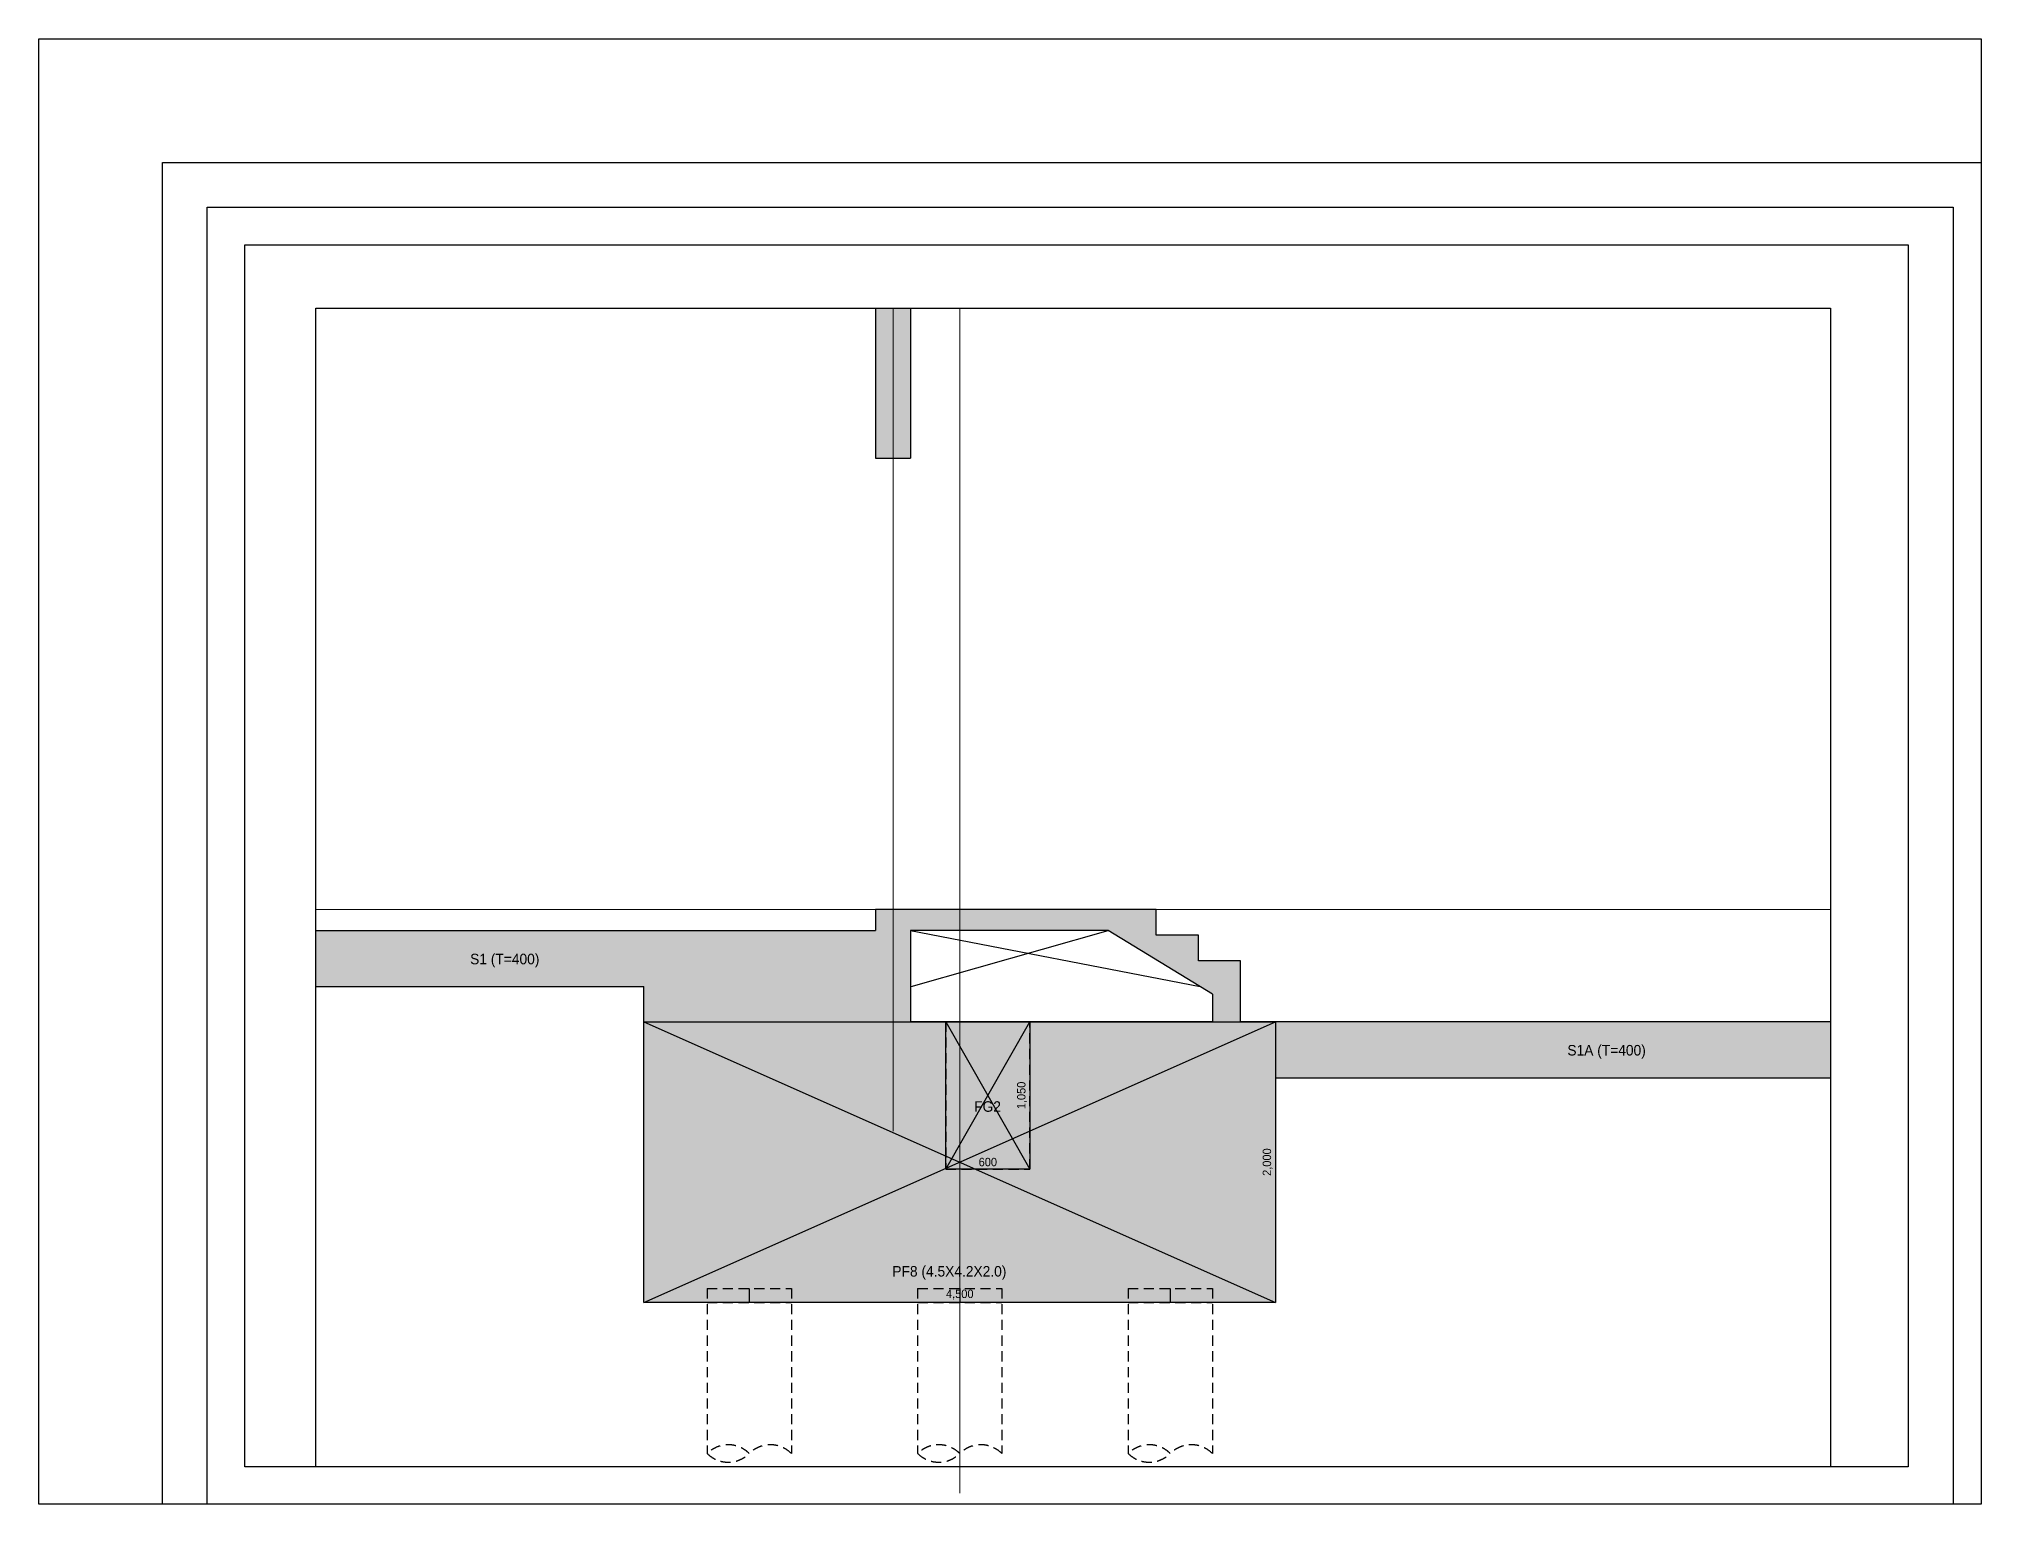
# Model space of a CAD drawing. Header units: millimetres. Extents: x 0 to 159189, y 0 to 10440.
# Drawn here: x 0 to 13840, y 0 to 10440 of the extents above; entities that cross this region are included whole.
import ezdxf
from ezdxf.enums import TextEntityAlignment as Align

# ---------------------------------------------------------------- set-up
doc = ezdxf.new("R2010")
doc.units = ezdxf.units.MM
doc.header["$LTSCALE"] = 40
doc.linetypes.add('HID', pattern=[2.8, 1.8, -1])
doc.linetypes.add('HIDDEN', pattern=[9.525, 6.35, -3.175])
doc.layers.get('Defpoints').update_dxf_attribs({"color": 161})
for name, color, linetype in [('A-CON', 2, 'Continuous'), ('A-CON-HID', 4, 'HID'), ('OPEN', 1, 'HID'), ('구조SOLID', 253, 'Continuous'), ('기초', 5, 'HIDDEN')]:
    doc.layers.add(name, color=color, linetype=linetype)
doc.layers.add('AS-HIDLINE', color=205, linetype='Continuous', plot=False)
doc.layers.add('NOPLOT', color=191, linetype='Continuous', plot=False)
doc.layers.add('CEN', color=1, linetype='Continuous', lineweight=9)
doc.styles.add('Gdim', font='Dotum.ttf')
doc.dimstyles.new('G-Xdim', dxfattribs={"dimscale": 30, "dimtxt": 2, "dimasz": 1, "dimexe": 1.2, "dimexo": 1.2, "dimgap": 0, "dimtad": 1, "dimdec": 1, "dimdsep": 46, "dimlunit": 6, "dimtxsty": 'Gdim', "dimcen": 1, "dimse1": 1, "dimse2": 1, "dimsd1": 1, "dimsd2": 1, "dimclrd": 1, "dimclre": 1, "dimclrt": 256, "dimadec": 0, "dimazin": 0, "dimtfac": 1, "dimtdec": 1, "dimtix": 1, "dimtmove": 2, "dimatfit": 1, "dimfxl": 0, "dimtolj": 1, "dimlwd": -1, "dimlwe": -1, "dimarcsym": 0})

msp = doc.modelspace()

# ---------------------------------------------------------------- texts
at = {"layer": 'AS-HIDLINE', "linetype": 'Continuous', "style": 'Gdim'}
for s, p in [('S1 (T=400)', (3320, 3884)), ('S1A (T=400)', (11171, 3234)), ('FG2', (6760, 2833, 0)), ('PF8 (4.5X4.2X2.0)', (6488, 1659))]:
    msp.add_text(s, height=75, dxfattribs=at).set_placement(p, align=Align.MIDDLE_CENTER)

# ---------------------------------------------------------------- blocks, each defined once
blk = doc.blocks.new('*D27')
at = {"layer": 'Defpoints', "color": 0, "linetype": 'Continuous', "transparency": 16777216}
for p in [(-570, -2000), (3930, -1980), (3930, -2000)]:
    blk.add_point(p, dxfattribs=at)
at = {"layer": 'AS-HIDLINE', "linetype": 'Continuous', "transparency": 16777216, "insert": (1680, -1944), "char_height": 60, "attachment_point": 5, "style": 'Gdim'}
blk.add_mtext('\\A1;4,500', dxfattribs=at)
blk = doc.blocks.new('*D28')
at = {"layer": 'Defpoints', "color": 0, "linetype": 'Continuous', "transparency": 16777216}
for p in [(3930, 0), (3910, 0), (3930, -2000)]:
    blk.add_point(p, dxfattribs=at)
at = {"layer": 'AS-HIDLINE', "linetype": 'Continuous', "transparency": 16777216, "insert": (3874, -1000), "char_height": 60, "attachment_point": 5, "rotation": 90, "style": 'Gdim'}
blk.add_mtext('\\A1;2,000', dxfattribs=at)
blk = doc.blocks.new('*D17')
at = {"layer": 'Defpoints', "color": 0, "linetype": 'Continuous', "transparency": 16777216}
for p in [(-550, -1050), (50, -1030), (50, -1050)]:
    blk.add_point(p, dxfattribs=at)
at = {"layer": 'AS-HIDLINE', "linetype": 'Continuous', "transparency": 16777216, "insert": (-250, -1000), "char_height": 60, "attachment_point": 5, "style": 'Gdim'}
blk.add_mtext('\\A1;600', dxfattribs=at)
blk = doc.blocks.new('*D18')
at = {"layer": 'Defpoints', "color": 0, "linetype": 'Continuous', "transparency": 16777216}
for p in [(50, 0), (30, 0), (50, -1050)]:
    blk.add_point(p, dxfattribs=at)
at = {"layer": 'AS-HIDLINE', "linetype": 'Continuous', "transparency": 16777216, "insert": (-6, -525), "char_height": 60, "attachment_point": 5, "rotation": 90, "style": 'Gdim'}
blk.add_mtext('\\A1;1,050', dxfattribs=at)
blk = doc.blocks.new('A$Cf0a9e6a6')
at = {"layer": 'NOPLOT'}
for points in [[(15160, -760), (15160, -11200), (1320, -11200), (1320, -760), (15160, -760)], [(2200, -11200), (2200, -1640), (15160, -1640)], [(2520, -11200), (2520, -1960), (14960, -1960), (14960, -11200)], [(3294, -10933), (3294, -2679), (14087, -2679), (14087, -10933)]]:
    blk.add_lwpolyline(points, dxfattribs=at)
blk.add_lwpolyline([(2787, -10933), (2787, -2227), (14640, -2227), (14640, -10933)], close=True, dxfattribs=at)
blk = doc.blocks.new('파일')
at = {"layer": 'NOPLOT'}
blk.add_line((371, 890, 0), (371, 790, 0), dxfattribs=at)
at = {"layer": 'NOPLOT', "linetype": 'HID'}
blk.add_line((71, 790, 0), (671, 790, 0), dxfattribs=at)
at = {"layer": '기초', "linetype": 'HID'}
for p, q in [((71, 890, 0), (671, 890, 0)), ((71, 890, 0), (71, -286, 0)), ((671, 890, 0), (671, -286, 0))]:
    blk.add_line(p, q, dxfattribs=at)
for centre, start, end in [((221, -436, 0), 45, 135), ((521, -436, 0), 45, 135), ((221, -136, 0), 225, 315)]:
    blk.add_arc(centre, 212, start, end, dxfattribs=at)
blk = doc.blocks.new('*U13')
at = {"layer": 'AS-HIDLINE', "linetype": 'Continuous'}
for p, q in [((-570.09, -2000), (3929.91, 0)), ((-570.09, 0), (3929.91, -2000))]:
    blk.add_line(p, q, dxfattribs=at)
blk.add_lwpolyline([(-570.09, -2000), (-570.09, 0), (3929.91, 0), (3929.91, -2000)], close=True, dxfattribs=at)
dim = blk.add_linear_dim(base=(3910.04, 0), p1=(3929.91, -2000), p2=(3929.91, 0), angle=90, dimstyle='G-Xdim', override={"dimtxsty": 'Gdim'}, dxfattribs=at)
dim.commit()
dim.dimension.update_dxf_attribs({"geometry": '*D28', "text_midpoint": (3874.21, -1000)})
dim = blk.add_linear_dim(base=(3929.91, -1980.06), p1=(-570.09, -2000), p2=(3929.91, -2000), dimstyle='G-Xdim', override={"dimtxsty": 'Gdim'}, dxfattribs=at)
dim.commit()
dim.dimension.update_dxf_attribs({"geometry": '*D27', "text_midpoint": (1679.91, -1944.24)})
blk = doc.blocks.new('*U5')
at = {"layer": 'AS-HIDLINE', "linetype": 'Continuous'}
for p, q in [((-550, -1050), (50, 0)), ((-550, 0), (50, -1050))]:
    blk.add_line(p, q, dxfattribs=at)
blk.add_lwpolyline([(-550, -1050), (-550, 0), (50, 0), (50, -1050)], close=True, dxfattribs=at)
dim = blk.add_linear_dim(base=(30.13, 0), p1=(50, -1050), p2=(50, 0), angle=90, dimstyle='G-Xdim', override={"dimtxsty": 'Gdim'}, dxfattribs=at)
dim.commit()
dim.dimension.update_dxf_attribs({"geometry": '*D18', "text_midpoint": (-5.69, -525)})
dim = blk.add_linear_dim(base=(50, -1030.06), p1=(-550, -1050), p2=(50, -1050), dimstyle='G-Xdim', override={"dimtxsty": 'Gdim'}, dxfattribs=at)
dim.commit()
dim.dimension.update_dxf_attribs({"geometry": '*D17', "text_midpoint": (-250, -1000.02)})

# ---------------------------------------------------------------- hatches: boundary and pattern name
at = {"layer": '구조SOLID'}
h = msp.add_hatch(color=256, dxfattribs=at)
h.dxf.hatch_style = 1
h.paths.add_polyline_path([(6212, 8521), (5962, 8521), (5962, 7452), (6212, 7452)])
h = msp.add_hatch(color=256, dxfattribs=at)
h.dxf.hatch_style = 1
h.paths.add_polyline_path([(8812, 3037), (12767, 3037), (12767, 3437), (8562, 3437), (8562, 3870), (8262, 3870), (8262, 4053), (7962, 4053), (7962, 4237), (5962, 4237), (5962, 4087), (1974, 4087), (1974, 3687), (4312, 3687), (4312, 1437), (8812, 1437)])
h.paths.add_polyline_path([(6212, 3437), (6212, 4087), (7620, 4087), (8362, 3633), (8362, 3437)], flags=16)

# ---------------------------------------------------------------- linework, layer by layer
at = {"layer": 'A-CON'}
for p, q in [((5962, 8521), (5962, 7452)), ((6212, 8521), (6212, 7452)), ((5962, 7452), (6212, 7452)), ((5962, 4237), (5962, 4087)), ((7962, 4237), (5962, 4237)), ((7962, 4053), (7962, 4237)), ((1974, 4087), (5962, 4087)), ((6212, 4087, 0), (6212, 3437, 0)), ((7620, 4087), (6212, 4087)), ((8362, 3633), (7620, 4087)), ((8262, 4053), (7962, 4053)), ((8262, 3870), (8262, 4053)), ((8562, 3870), (8262, 3870)), ((8562, 3437), (8562, 3870)), ((1974, 3687), (4312, 3687)), ((4312, 1437), (4312, 3687)), ((8362, 3633), (8362, 3437)), ((8362, 3437), (6212, 3437)), ((12767, 3437), (8562, 3437)), ((8812, 3037), (12767, 3037)), ((8812, 3037), (8812, 1437)), ((8812, 1437), (4312, 1437))]:
    msp.add_line(p, q, dxfattribs=at)
at = {"layer": 'A-CON-HID', "linetype": 'HID', "elevation": 0}
msp.add_lwpolyline([(6462, 3437), (6462, 2387), (7062, 2387), (7062, 3437)], close=True, dxfattribs=at)
at = {"layer": 'CEN'}
for p, q in [((6087, 8521), (6087, 2657)), ((6562, 8521), (6562, 79)), ((1974, 4237), (12767, 4237))]:
    msp.add_line(p, q, dxfattribs=at)
at = {"layer": 'OPEN', "linetype": 'Continuous'}
for p, q in [((6212, 4087), (8275, 3687)), ((6215, 3687), (7620, 4087))]:
    msp.add_line(p, q, dxfattribs=at)

# ---------------------------------------------------------------- block references
at = {"layer": 'AS-HIDLINE', "linetype": 'Continuous'}
for name, p in [('*U13', (4882, 3437)), ('*U5', (7012, 3437))]:
    msp.add_blockref(name, p, dxfattribs=at)
at = {"layer": 'NOPLOT'}
msp.add_blockref('A$Cf0a9e6a6', (-1320, 11200), dxfattribs=at)
at = {"layer": '기초'}
for p in [(4691, 647, 0), (6191, 647, 0), (7691, 647, 0)]:
    msp.add_blockref('파일', p, dxfattribs=at)

msp.set_redraw_order([(e.dxf.handle, doc.entitydb.next_handle()) for e in msp.query("TEXT MTEXT ATTDEF DIMENSION ARC_DIMENSION")])  # texts and dimensions are drawn at this point

doc.saveas('drawing.dxf')
